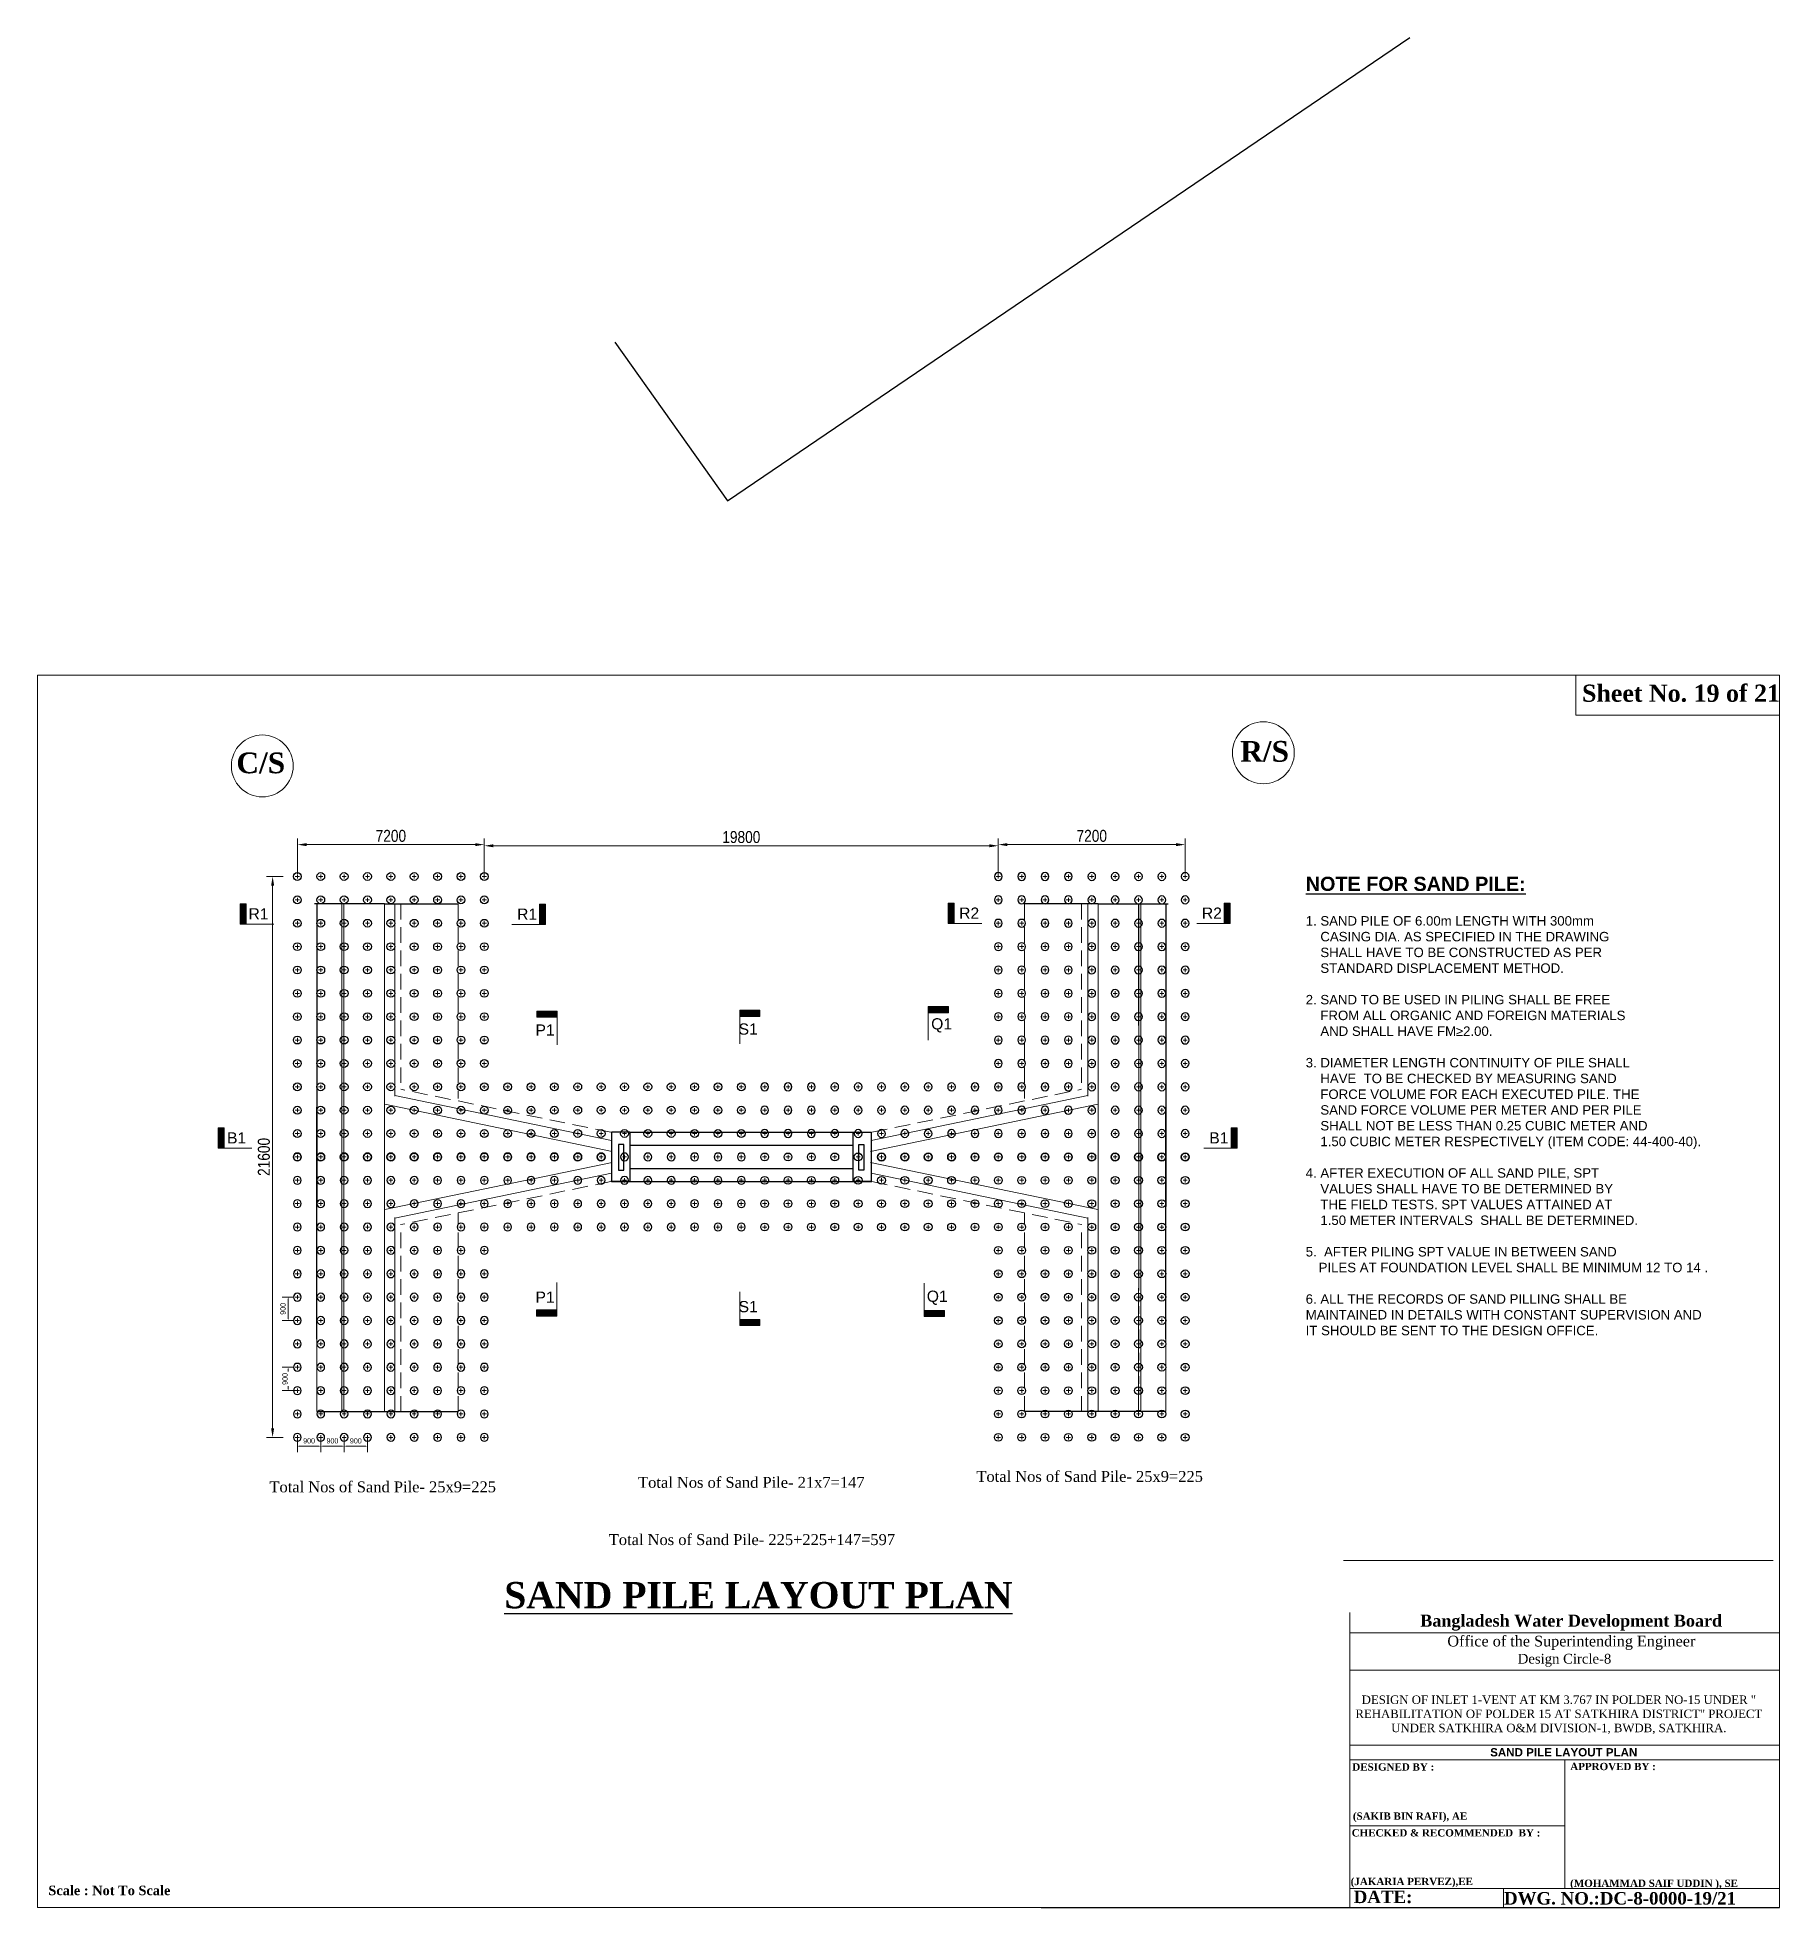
# Model space of a CAD drawing. Header units: inches. Extents: x -1277702 to 350617, y -622745 to 1282697.
# Drawn here: x -624395 to -557282, y 890629 to 962656 of the extents above; entities that cross this region are included whole.
import ezdxf

# ---------------------------------------------------------------- set-up
doc = ezdxf.new("R2010")
doc.units = ezdxf.units.IN
doc.header["$LTSCALE"] = 600
doc.header["$MEASUREMENT"] = 0
doc.linetypes.add('DASHED', pattern=[0.75, 0.5, -0.25])
doc.linetypes.add('DASHED2', pattern=[0.375, 0.25, -0.125])
for name, color, linetype, lineweight in [('DIM', 140, 'Continuous', 15), ('DIMENSION', 3, 'Continuous', 15), ('Left Bank Profile', 7, 'Continuous', 25), ('LINE', 7, 'Continuous', 20), ('line2', 3, 'Continuous', 30), ('slop', 8, 'Continuous', 9)]:
    doc.layers.add(name, color=color, linetype=linetype, lineweight=lineweight)
doc.layers.add('P1', color=7, linetype='Continuous')
doc.layers.add('TEXT', color=7, linetype='Continuous')
doc.styles.add('1-2', font='arial.ttf')
doc.styles.add('arial', font='swisscl.ttf')
doc.styles.add('dimText', font='ARIALN.TTF')
doc.styles.add('Times350', font='times.ttf', dxfattribs={"height": 350})
doc.dimstyles.new('dim_230', dxfattribs={"dimtxt": 460, "dimasz": 460, "dimexe": 230, "dimexo": 100, "dimgap": 100, "dimtad": 1, "dimdec": 0, "dimzin": 0, "dimdsep": 46, "dimtxsty": 'dimText', "dimcen": 0.09, "dimclrd": 256, "dimclre": 256, "dimclrt": 7, "dimadec": 0, "dimazin": 0, "dimtfac": 1, "dimtdec": 0, "dimtofl": 0, "dimtmove": 0, "dimatfit": 3, "dimfxl": 1, "dimtolj": 1, "dimtzin": 0, "dimlwd": -1, "dimlwe": -1, "dimarcsym": 0})

msp = doc.modelspace()

# ---------------------------------------------------------------- texts
at = {"layer": 'DIMENSION', "color": 1, "lineweight": 13, "ltscale": 2, "char_height": 800, "attachment_point": 5, "style": '1-2'}
for s, insert, width in [('{\\fTimes New Roman|b1|i0|c0|p18;C/S}', (-615789.91179, 934710.38556), 1995.9571192), ('{\\fTimes New Roman|b1|i0|c0|p18;R/S}', (-577119.45955, 935152.33229), 1890.8367644)]:
    msp.add_mtext(s, dxfattribs=dict(at, insert=insert, width=width))
at = {"layer": 'DIMENSION', "color": 0, "lineweight": 13, "ltscale": 2, "char_height": 432, "attachment_point": 5, "style": '1-2'}
for s, insert, width in [('R2', (-588502.12211, 928929.08713), 804.4707288), ('R2', (-579152.23804, 928929.08713), 804.4707288), ('R1', (-615877.37154, 928902.51539), 804.4707288), ('R1', (-605529.97488, 928890.51539), 804.4707288), ('Q1', (-589563.24941, 924605.72405), 804.4707288), ('P1', (-604838.8871, 924425.72957), 804.4707288), ('S1', (-597014.34828, 924461.84224), 804.4707288), ('B1', (-616720.37373, 920273.33171), 804.4707288), ('B1', (-578883.10156, 920273.33171), 804.4707288), ('P1', (-604838.8871, 914137.80467), 804.4707288), ('Q1', (-589732.39717, 914114.74741), 896.4707288), ('S1', (-597014.34828, 913771.70168), 804.4707288)]:
    msp.add_mtext(s, dxfattribs=dict(at, insert=insert, width=width))
at = {"layer": 'LINE', "color": 7, "lineweight": 9}
for s, insert, char_height, width, attachment_point in [('{\\fTimes New Roman|b1|i0|c0|p18;Sheet No. 19 of 21}', (-564893.2335, 937729.89384), 660.8841486, 23738.7438453, 1), ('{\\fTimes New Roman|b1|i0|c0|p18;Bangladesh Water Development Board}', (-571125.34869, 901909.73999), 461.0743465, 16561.6407069, 1), ('{\\fTimes New Roman|b0|i0|c0|p18;Office of the Superintending Engineer}', (-570080.30642, 901098.98008), 412.6172954, 14821.0791608, 1), ('{\\fTimes New Roman|b0|i0|c0|p18;Design Circle-8}', (-567369.68371, 900401.80832), 375.1066322, 13473.708328, 1), ('{\\fTimes New Roman Greek|b0|i0|c0|p18;\\C256;DESIGN OF INLET 1-VENT AT KM 3.767 IN POLDER NO-15 UNDER " REHABILITATION OF POLDER 15 AT SATKHIRA DISTRICT" PROJECT UNDER SATKHIRA O&M DIVISION-1, BWDB, SATKHIRA.}', (-565786.51151, 897308.70533), 326.04, 16455.1137545, 8), ('{\\fArial|b1|i0|c0|p34;\\C0;SAND PILE LAYOUT PLAN}', (-565597.6492, 896446.78479), 318.9531882, 16122.9157505, 8)]:
    msp.add_mtext(s, dxfattribs=dict(at, insert=insert, char_height=char_height, width=width, attachment_point=attachment_point))
at = {"layer": 'LINE', "color": 7, "lineweight": 9, "attachment_point": 1}
for s, insert, char_height in [('{\\fTimes New Roman|b1|i0|c0|p18;DESIGNED BY :}', (-573743.35691, 896186.1589), 280.6920377), ('{\\fTimes New Roman|b1|i0|c0|p18;APPROVED BY :}', (-565347.43869, 896204.32686), 280.6920377), ('{\\fTimes New Roman|b1|i0|c0|p18;\\C0;(SAKIB BIN RAFI), AE}', (-573720.87624, 894293.80454), 280.6920377), ('{\\fTimes New Roman|b1|i0|c0|p18;CHECKED & RECOMMENDED  BY :}', (-573766.42941, 893649.45527), 280.6920377), ('{\\fTimes New Roman|b1|i0|c0|p18;\\C0;(JAKARIA PERVEZ),EE }', (-573805.44222, 891775.88389), 280.6920377), ('{\\fTimes New Roman|b1|i0|c0|p18;\\C0;(MOHAMMAD SAIF UDDIN ), SE}', (-565350.88657, 891707.17323), 280.6920377), ('{\\fTimes New Roman|b1|i0|c0|p18;DATE:}', (-573689.91873, 891281.6031), 480.945158), (' {\\fTimes New Roman|b1|i0|c0|p18;DWG. NO.:DC-8-0000-19/21}', (-568077.87178, 891227.09111), 480.945158)]:
    msp.add_mtext(s, dxfattribs=dict(at, insert=insert, char_height=char_height))
at = {"layer": 'TEXT', "color": 6, "insert": (-575538.01684, 921498.33913, 0), "char_height": 325, "width": 15567.820376, "attachment_point": 4, "style": 'arial'}
msp.add_mtext('{\\fArial|b1|i0|c0|p34;\\H1.68x;\\LNOTE FOR SAND PILE:\\fArial|b0|i0|c0|p34;\\l\\P\\fArial|b1|i0|c0|p34;\\H0.6667x;\\P\\fArial|b0|i0|c0|p34;\\C0;1. SAND PILE OF 6.00m LENGTH WITH 300mm\\P    CASING DIA. AS SPECIFIED IN THE DRAWING\\P    SHALL HAVE TO BE CONSTRUCTED AS PER        \\P    STANDARD DISPLACEMENT METHOD.\\C6;\\P\\P\\C0;2. SAND TO BE USED IN PILING SHALL BE FREE\\P    FROM ALL ORGANIC AND FOREIGN MATERIALS    \\P    AND SHALL HAVE FM\\H0.9672x;\\C7;≥\\H1.034x;\\C0;2.00.\\P\\P3. DIAMETER LENGTH CONTINUITY OF PILE SHALL  \\P    HAVE  TO BE CHECKED BY MEASURING SAND   \\P    FORCE VOLUME FOR EACH EXECUTED PILE. THE   \\P    SAND FORCE VOLUME PER METER AND PER PILE \\P    SHALL NOT BE LESS THAN 0.25 CUBIC METER \\H0.9999x;AND    \\P    1.50 CUBIC METER RESPECTIVELY (ITEM CODE: \\C1;44-400-40\\C0;).\\P\\P4. AFTER EXECUTION OF ALL SAND PILE, SPT \\P    VALUES SHALL HAVE TO BE DETERMINED BY\\P    THE FIELD TESTS. SPT VALUES ATTAINED AT \\P    1.50 METER INTERVALS  SHALL BE DETERMINED.\\P\\P\\pt1e+004;5.  AFTER PILING SPT VALUE IN BETWEEN SAND ^I   \\P\\pt500;^IPILES AT FOUNDATION LEVEL SHALL BE MINIMUM 12 TO 14 .\\P\\P6. ALL THE RECORDS OF SAND PILLING SHALL BE MAINTAINED IN DETAILS WITH CONSTANT SUPERVISION AND IT SHOULD BE SENT TO THE DESIGN OFFICE. }', dxfattribs=at)
at = {"layer": 'TEXT', "lineweight": 20, "char_height": 420, "width": 12746.9260765, "attachment_point": 1, "style": 'Times350'}
for s, insert in [('{\\fTimes New Roman|b0|i0|c0|p18;Total Nos of Sand Pile- 25x9=225}', (-615456.84773, 907042.04745)), ('{\\fTimes New Roman|b0|i0|c0|p18;Total Nos of Sand Pile- 21x7=147}', (-601257.26736, 907216.38458)), ('{\\fTimes New Roman|b0|i0|c0|p18;Total Nos of Sand Pile- 25x9=225}', (-588223.81672, 907445.11471)), ('{\\fTimes New Roman|b0|i0|c0|p18;Total Nos of Sand Pile- 225+225+147=597}', (-602385.82541, 905011.13415))]:
    msp.add_mtext(s, dxfattribs=dict(at, insert=insert))
at = {"layer": 'TEXT', "color": 7, "insert": (-606412.34611, 902655.63159), "char_height": 269.568, "width": 21108.0071549, "attachment_point": 4, "style": 'arial'}
msp.add_mtext('{\\fTimes New Roman|b1|i0|c0|p18;\\H3.756x;\\L\\C6;SAND PILE LAYOUT PLAN}', dxfattribs=at)
at = {"layer": 'TEXT', "color": 0, "linetype": 'ByBlock', "insert": (-623974.05099, 891473.76316), "char_height": 366.2427482, "width": 19062.7760006, "attachment_point": 1, "style": 'arial'}
msp.add_mtext('{\\fTimes New Roman|b1|i0|c0|p18;Scale : Not To Scale}', dxfattribs=at)

# ---------------------------------------------------------------- blocks, each defined once
blk = doc.blocks.new('K')
at = {"layer": 'DIM', "ltscale": 50}
for points in [[(311304, -378343), (311142, -378343)], [(311223, -378424), (311223, -378262)]]:
    blk.add_lwpolyline(points, dxfattribs=at)
at = {"layer": 'P1', "ltscale": 50}
blk.add_circle((311223, -378343), 150, dxfattribs=at)
blk = doc.blocks.new('*D41')
at = {"layer": 'DEFPOINTS', "color": 0, "ltscale": 500}
for p in [(-614379, 908740), (-613479, 908740), (-613479, 908402)]:
    blk.add_point(p, dxfattribs=at)
at = {"layer": 'DIM', "ltscale": 500}
for p, q in [((-614379, 908640), (-614379, 908172)), ((-613479, 908640), (-613479, 908172))]:
    blk.add_line(p, q, dxfattribs=at)
at = {"layer": 'DIM', "color": 7, "ltscale": 500}
blk.add_line((-614319, 908402), (-613539, 908402), dxfattribs=at)
for points in [[(-614319, 908412), (-614319, 908392), (-614379, 908402)], [(-613539, 908412), (-613539, 908392), (-613479, 908402)]]:
    blk.add_solid(points, dxfattribs=at)
at = {"layer": 'DIM', "color": 7, "ltscale": 500, "insert": (-613929, 908604), "char_height": 200, "attachment_point": 5, "style": 'dimText'}
blk.add_mtext('\\A1;900', dxfattribs=at)
blk = doc.blocks.new('*D42')
at = {"layer": 'DEFPOINTS', "color": 0, "ltscale": 500}
for p in [(-613479, 908740), (-612579, 908740), (-612579, 908402)]:
    blk.add_point(p, dxfattribs=at)
at = {"layer": 'DIM', "ltscale": 500}
for p, q in [((-613479, 908640), (-613479, 908172)), ((-612579, 908640), (-612579, 908172))]:
    blk.add_line(p, q, dxfattribs=at)
at = {"layer": 'DIM', "color": 7, "ltscale": 500}
blk.add_line((-613419, 908402), (-612639, 908402), dxfattribs=at)
for points in [[(-613419, 908412), (-613419, 908392), (-613479, 908402)], [(-612639, 908412), (-612639, 908392), (-612579, 908402)]]:
    blk.add_solid(points, dxfattribs=at)
at = {"layer": 'DIM', "color": 7, "ltscale": 500, "insert": (-613029, 908604), "char_height": 200, "attachment_point": 5, "style": 'dimText'}
blk.add_mtext('\\A1;900', dxfattribs=at)
blk = doc.blocks.new('*D43')
at = {"layer": 'DEFPOINTS', "color": 0, "ltscale": 500}
for p in [(-612579, 908740), (-611679, 908740), (-611679, 908402)]:
    blk.add_point(p, dxfattribs=at)
at = {"layer": 'DIM', "ltscale": 500}
for p, q in [((-612579, 908640), (-612579, 908172)), ((-611679, 908640), (-611679, 908172))]:
    blk.add_line(p, q, dxfattribs=at)
at = {"layer": 'DIM', "color": 7, "ltscale": 500}
blk.add_line((-612519, 908402), (-611739, 908402), dxfattribs=at)
for points in [[(-612519, 908412), (-612519, 908392), (-612579, 908402)], [(-611739, 908412), (-611739, 908392), (-611679, 908402)]]:
    blk.add_solid(points, dxfattribs=at)
at = {"layer": 'DIM', "color": 7, "ltscale": 500, "insert": (-612129, 908604), "char_height": 200, "attachment_point": 5, "style": 'dimText'}
blk.add_mtext('\\A1;900', dxfattribs=at)
blk = doc.blocks.new('*D44')
at = {"layer": 'DEFPOINTS', "color": 0, "ltscale": 500}
for p in [(-614731, 911440), (-614460, 911440), (-614379, 910540)]:
    blk.add_point(p, dxfattribs=at)
at = {"layer": 'DIM', "ltscale": 500}
for p, q in [((-614560, 911440), (-614961, 911440)), ((-614479, 910540), (-614961, 910540))]:
    blk.add_line(p, q, dxfattribs=at)
at = {"layer": 'DIM', "color": 7, "ltscale": 500}
for p, q in [((-614731, 911380), (-614731, 911271)), ((-614731, 910600), (-614731, 910709))]:
    blk.add_line(p, q, dxfattribs=at)
for points in [[(-614741, 911380), (-614721, 911380), (-614731, 911440)], [(-614741, 910600), (-614721, 910600), (-614731, 910540)]]:
    blk.add_solid(points, dxfattribs=at)
at = {"layer": 'DIM', "color": 7, "ltscale": 500, "insert": (-614857, 910990), "char_height": 200, "attachment_point": 5, "rotation": 90, "style": 'dimText'}
blk.add_mtext('\\A1;900', dxfattribs=at)
blk = doc.blocks.new('*D45')
at = {"layer": 'DEFPOINTS', "color": 0, "ltscale": 500}
for p in [(-614731, 914140), (-614460, 914140), (-614460, 913240)]:
    blk.add_point(p, dxfattribs=at)
at = {"layer": 'DIM', "ltscale": 500}
for p, q in [((-614560, 914140), (-614961, 914140)), ((-614560, 913240), (-614961, 913240))]:
    blk.add_line(p, q, dxfattribs=at)
at = {"layer": 'DIM', "color": 7, "ltscale": 500}
blk.add_line((-614731, 913300), (-614731, 914080), dxfattribs=at)
for points in [[(-614741, 914080), (-614721, 914080), (-614731, 914140)], [(-614741, 913300), (-614721, 913300), (-614731, 913240)]]:
    blk.add_solid(points, dxfattribs=at)
at = {"layer": 'DIM', "color": 7, "ltscale": 500, "insert": (-614934, 913690), "char_height": 200, "attachment_point": 5, "rotation": 90, "style": 'dimText'}
blk.add_mtext('\\A1;900', dxfattribs=at)
blk = doc.blocks.new('*D46')
at = {"layer": 'DEFPOINTS', "color": 0, "ltscale": 500}
for p in [(-607179, 931567), (-614379, 930340), (-607179, 930259)]:
    blk.add_point(p, dxfattribs=at)
at = {"layer": 'DIM', "ltscale": 500}
for p, q in [((-614379, 930440), (-614379, 931797)), ((-614029, 931567), (-607529, 931567)), ((-607179, 930359), (-607179, 931797))]:
    blk.add_line(p, q, dxfattribs=at)
for points in [[(-614029, 931625), (-614029, 931509), (-614379, 931567)], [(-607529, 931625), (-607529, 931509), (-607179, 931567)]]:
    blk.add_solid(points, dxfattribs=at)
at = {"layer": 'DIM', "color": 7, "ltscale": 500, "insert": (-610779, 931902), "char_height": 460, "attachment_point": 5, "style": 'dimText'}
blk.add_mtext('\\A1;7200', dxfattribs=at)
blk = doc.blocks.new('*D47')
at = {"layer": 'DEFPOINTS', "color": 0, "ltscale": 500}
for p in [(-587379, 931522), (-607179, 930943), (-587379, 930259)]:
    blk.add_point(p, dxfattribs=at)
at = {"layer": 'DIM', "ltscale": 500}
for p, q in [((-607179, 931043), (-607179, 931752)), ((-606829, 931522), (-587729, 931522)), ((-587379, 930359), (-587379, 931752))]:
    blk.add_line(p, q, dxfattribs=at)
for points in [[(-606829, 931581), (-606829, 931464), (-607179, 931522)], [(-587729, 931581), (-587729, 931464), (-587379, 931522)]]:
    blk.add_solid(points, dxfattribs=at)
at = {"layer": 'DIM', "color": 7, "ltscale": 500, "insert": (-597279, 931857), "char_height": 460, "attachment_point": 5, "style": 'dimText'}
blk.add_mtext('\\A1;19800', dxfattribs=at)
blk = doc.blocks.new('*D48')
at = {"layer": 'DEFPOINTS', "color": 0, "ltscale": 500}
for p in [(-587379, 931567), (-587379, 930259), (-580179, 930340)]:
    blk.add_point(p, dxfattribs=at)
at = {"layer": 'DIM', "ltscale": 500}
for p, q in [((-587379, 930359), (-587379, 931797)), ((-580529, 931567), (-587029, 931567)), ((-580179, 930440), (-580179, 931797))]:
    blk.add_line(p, q, dxfattribs=at)
for points in [[(-587029, 931625), (-587029, 931509), (-587379, 931567)], [(-580529, 931625), (-580529, 931509), (-580179, 931567)]]:
    blk.add_solid(points, dxfattribs=at)
at = {"layer": 'DIM', "color": 7, "ltscale": 500, "insert": (-583779, 931902), "char_height": 460, "attachment_point": 5, "style": 'dimText'}
blk.add_mtext('\\A1;7200', dxfattribs=at)
blk = doc.blocks.new('*D49')
at = {"layer": 'DEFPOINTS', "color": 0, "ltscale": 500}
for p in [(-615334, 930340), (-614834, 930340), (-614834, 908740)]:
    blk.add_point(p, dxfattribs=at)
at = {"layer": 'DIM', "ltscale": 500}
for p, q in [((-614934, 930340), (-615564, 930340)), ((-615334, 909090), (-615334, 929990)), ((-614934, 908740), (-615564, 908740))]:
    blk.add_line(p, q, dxfattribs=at)
for points in [[(-615392, 929990), (-615276, 929990), (-615334, 930340)], [(-615392, 909090), (-615276, 909090), (-615334, 908740)]]:
    blk.add_solid(points, dxfattribs=at)
at = {"layer": 'DIM', "color": 7, "ltscale": 500, "insert": (-615669, 919540), "char_height": 460, "attachment_point": 5, "rotation": 90, "style": 'dimText'}
blk.add_mtext('\\A1;21600', dxfattribs=at)
blk = doc.blocks.new('T')
at = {"layer": 'DIM'}
h = blk.add_hatch(color=6, dxfattribs=at)
h.dxf.hatch_style = 1
h.paths.add_polyline_path([(-137, 0), (157, 0), (157, 975), (-137, 975)])
at = {"layer": 'DIMENSION', "color": 0, "lineweight": 13, "ltscale": 2}
for p, q in [((-137, 0), (-137, 975)), ((-137, 975), (157, 975)), ((157, 975), (157, 0)), ((1481, 0), (-137, 0))]:
    blk.add_line(p, q, dxfattribs=at)

# ---------------------------------------------------------------- dimensions: what is measured, and where the dimension line sits
at = {"layer": 'DIM', "ltscale": 500}
for base, p1, p2, picture, middle in [((-607179.48412, 931567.05296), (-614379.48412, 930339.80628), (-607179.48412, 930259.04362), '*D46', (-610779.48412, 931901.91654)), ((-587379.48412, 931522.41413), (-607179.48412, 930943.24687), (-587379.48412, 930259.04362), '*D47', (-597279.48412, 931857.2777))]:
    dim = msp.add_linear_dim(base=base, p1=p1, p2=p2, dimstyle='dim_230', override={"dimasz": 350, "dimsah": 1, "dimtmove": 2}, dxfattribs=at)
    dim.commit()
    dim.dimension.update_dxf_attribs({"geometry": picture, "text_midpoint": middle})
for base, p1, p2, angle, picture, middle in [((-587379.48412, 931567.05296), (-580179.48412, 930339.80628), (-587379.48412, 930259.04362), 180, '*D48', (-583779.48412, 931901.91654)), ((-615334.02663, 930339.80628), (-614833.93598, 908739.80628), (-614833.93598, 930339.80628), 90, '*D49', (-615668.8902, 919539.80628))]:
    dim = msp.add_linear_dim(base=base, p1=p1, p2=p2, angle=angle, dimstyle='dim_230', override={"dimasz": 350, "dimsah": 1, "dimtmove": 2}, dxfattribs=at)
    dim.commit()
    dim.dimension.update_dxf_attribs({"geometry": picture, "text_midpoint": middle})
at = {"layer": 'DIM', "color": 7, "ltscale": 500}
dim = msp.add_linear_dim(base=(-614731.44996, 914139.80628), p1=(-614460.24677, 913239.80628), p2=(-614460.24677, 914139.80628), angle=90, dimstyle='dim_230', override={"dimtxt": 200, "dimasz": 60, "dimsah": 1, "dimclrd": 7, "dimtmove": 2}, dxfattribs=at)
dim.commit()
dim.dimension.update_dxf_attribs({"geometry": '*D45', "text_midpoint": (-614933.56456, 913689.80628)})
dim = msp.add_linear_dim(base=(-614731.44996, 911439.80628), p1=(-614379.48412, 910539.80628), p2=(-614460.24677, 911439.80628), angle=90, dimstyle='dim_230', override={"dimtxt": 200, "dimasz": 60, "dimsah": 1, "dimclrd": 7, "dimtmove": 2}, dxfattribs=at)
dim.commit()
dim.dimension.update_dxf_attribs({"geometry": '*D44', "text_midpoint": (-614856.80167, 910989.80628), "dimtype": 160})
for base, p1, p2, picture, middle in [((-613479.48412, 908402.04143), (-614379.48412, 908739.80628), (-613479.48412, 908739.80628), '*D41', (-613929.48412, 908604.15603)), ((-612579.48412, 908402.04143), (-613479.48412, 908739.80628), (-612579.48412, 908739.80628), '*D42', (-613029.48412, 908604.15603)), ((-611679.48412, 908402.04143), (-612579.48412, 908739.80628), (-611679.48412, 908739.80628), '*D43', (-612129.48412, 908604.15603))]:
    dim = msp.add_linear_dim(base=base, p1=p1, p2=p2, dimstyle='dim_230', override={"dimtxt": 200, "dimasz": 60, "dimsah": 1, "dimclrd": 7, "dimtmove": 2}, dxfattribs=at)
    dim.commit()
    dim.dimension.update_dxf_attribs({"geometry": picture, "text_midpoint": middle})

# ---------------------------------------------------------------- linework, layer by layer
at = {"color": 7}
for p, q in [((-597811.90538, 944803.16838), (-571521.2187, 962655.93044)), ((-602151.14162, 950924.11615), (-597811.90538, 944803.16838)), ((-611029.3614, 929289.81095), (-613724.62479, 929289.81095)), ((-613629.12162, 929289.81095), (-613629.12162, 917626.64957)), ((-613629.12162, 929289.81095), (-613629.12162, 917626.64957)), ((-611029.90436, 929289.81095), (-608190.03837, 929289.81095)), ((-583529.06387, 929289.81095), (-586368.92987, 929289.81095)), ((-583529.06387, 929289.81095), (-586368.92987, 929289.81095)), ((-583529.60683, 929289.81095), (-580834.34345, 929289.81095)), ((-583529.60683, 929289.81095), (-580834.34345, 929289.81095)), ((-580929.84662, 929289.81095), (-580929.84662, 917626.64957)), ((-580929.84662, 929289.81095), (-580929.84662, 917626.64957)), ((-613629.12162, 912527.33332), (-613629.12162, 921452.96298)), ((-580929.84662, 912527.33332), (-580929.84662, 921452.96298)), ((-601579.48412, 920489.80628), (-602279.48412, 920489.80628)), ((-601579.48412, 920489.80628), (-592979.48412, 920489.80628)), ((-601579.48412, 920489.80628), (-601579.48412, 918589.80628)), ((-601579.48412, 919989.80628), (-592979.48412, 919989.80628)), ((-592979.48412, 920489.80628), (-592979.48412, 918589.80628)), ((-592979.48412, 920489.80628), (-592279.48412, 920489.80628)), ((-601579.48412, 919089.80628), (-592979.48412, 919089.80628)), ((-601579.48412, 918589.80628), (-602309.25966, 918589.80628)), ((-601579.48412, 918589.80628), (-592979.48412, 918589.80628)), ((-592979.48412, 918589.80628), (-592249.70858, 918589.80628)), ((-613629.12162, 909731.68714), (-608216.98957, 909731.68714)), ((-580929.84662, 909731.68714), (-586341.97867, 909731.68714))]:
    msp.add_line(p, q, dxfattribs=at)
at = {"color": 0}
for p, q in [((-602279.48412, 920489.80628), (-602279.48412, 919194.8881)), ((-592279.48412, 920489.80628), (-592279.48412, 919194.8881)), ((-602279.48412, 919194.8881), (-602279.48412, 918589.80628)), ((-592279.48412, 919194.8881), (-592279.48412, 918589.80628)), ((-602279.48412, 918589.80628), (-601579.48412, 918589.80628)), ((-592279.48412, 918589.80628), (-592979.48412, 918589.80628))]:
    msp.add_line(p, q, dxfattribs=at)
at = {"color": 7}
for points in [[(-602005.38586, 919025.14342), (-601805.38586, 919025.14342), (-601805.38586, 920015.23236), (-602005.38586, 920015.23236)], [(-592553.58238, 919025.14342), (-592753.58238, 919025.14342), (-592753.58238, 920015.23236), (-592553.58238, 920015.23236)]]:
    msp.add_lwpolyline(points, close=True, dxfattribs=at)
at = {"layer": 'Left Bank Profile'}
msp.add_lwpolyline([(-585732.85459, 890629.09352), (-557282.31413, 890629.09352)], dxfattribs=at)
msp.add_lwpolyline([(-585732.85459, 890629.09352), (-557282.31413, 890629.09352)], dxfattribs=at)
at = {"layer": 'LINE', "linetype": 'DASHED', "ltscale": 5}
for p, q in [((-613629.12162, 929289.81095), (-613629.12162, 921489.80628)), ((-580929.84662, 929289.81095), (-580929.84662, 921489.80628))]:
    msp.add_line(p, q, dxfattribs=at)
at = {"layer": 'LINE', "linetype": 'DASHED2', "ltscale": 2}
for p, q in [((-612666.52752, 919884.72445), (-612666.52752, 929289.81095)), ((-612666.52752, 919884.72445), (-612666.52752, 929289.81095)), ((-612586.52752, 919884.72445), (-612586.52752, 929289.81095)), ((-612586.52752, 919884.72445), (-612586.52752, 929289.81095)), ((-581972.44072, 919884.72445), (-581972.44072, 929289.81095)), ((-581972.44072, 919884.72445), (-581972.44072, 929289.81095)), ((-581892.44072, 919884.72445), (-581892.44072, 929289.81095)), ((-581892.44072, 919884.72445), (-581892.44072, 929289.81095)), ((-612666.52752, 927689.80628), (-612666.52752, 919194.8881)), ((-612586.52752, 927689.80628), (-612586.52752, 919194.8881)), ((-581972.44072, 927689.80628), (-581972.44072, 919194.8881)), ((-581972.44072, 927689.80628), (-581972.44072, 919194.8881)), ((-581892.44072, 927689.80628), (-581892.44072, 919194.8881)), ((-581892.44072, 927689.80628), (-581892.44072, 919194.8881)), ((-612666.52752, 919194.8881), (-612666.52752, 910403.67443)), ((-612586.52752, 919194.8881), (-612586.52752, 910403.67443)), ((-581972.44072, 919194.8881), (-581972.44072, 910403.67443)), ((-581892.44072, 919194.8881), (-581892.44072, 910403.67443)), ((-612666.52752, 912649.02873), (-612666.52752, 909789.80193)), ((-612586.52752, 912649.02873), (-612585.81306, 909789.80191)), ((-581972.44072, 912649.02873), (-581973.15518, 909789.80191)), ((-581972.44072, 912649.02873), (-581973.15518, 909789.80191)), ((-581892.44072, 912649.02873), (-581892.44072, 909789.80193)), ((-581892.44072, 912649.02873), (-581892.44072, 909789.80193))]:
    msp.add_line(p, q, dxfattribs=at)
at = {"layer": 'LINE', "ltscale": 2}
for p, q in [((-611028.35464, 912516.74891), (-611029.3614, 929289.81095)), ((-610629.12162, 926484.36022), (-610629.12162, 929289.81095)), ((-583929.84662, 926484.36022), (-583929.84662, 929289.81095)), ((-583530.6136, 912516.74891), (-583529.60683, 929289.81095)), ((-610629.12162, 921878.62304), (-610629.12162, 929033.19501)), ((-583929.84662, 921878.62304), (-583929.84662, 929033.19501)), ((-583929.84662, 921878.62304), (-583929.84662, 929033.19501)), ((-611028.35464, 926562.86364), (-611029.15388, 912952.51414)), ((-583530.6136, 926562.86364), (-583529.81436, 912952.51414)), ((-611029.12162, 925818.12884), (-611029.15414, 925818.13863)), ((-611029.12162, 925818.12884), (-611029.15414, 925818.13863)), ((-583529.84662, 925818.12884), (-583529.81409, 925818.13863)), ((-583529.84662, 925818.12884), (-583529.81409, 925818.13863)), ((-583529.84662, 925818.12884), (-583529.81409, 925818.13863)), ((-602259.15158, 919752.64086), (-611008.19254, 921569.49526)), ((-602279.48412, 920171.75499), (-610629.12162, 921899.31326)), ((-592299.81666, 919752.64086), (-583550.77569, 921569.49526)), ((-592279.48412, 920171.75499), (-583929.84662, 921899.31326)), ((-602259.15158, 919326.97169), (-611008.19254, 917510.11729)), ((-592299.81666, 919326.97169), (-583550.77569, 917510.11729)), ((-602279.48412, 918907.85757), (-610629.12162, 917180.29929)), ((-592279.48412, 918907.85757), (-583929.84662, 917180.29929)), ((-613629.12162, 909731.68714), (-613629.12162, 917589.80628)), ((-610629.12162, 917200.98951), (-610629.12162, 910046.41754)), ((-583929.84662, 917200.98951), (-583929.84662, 910046.41754)), ((-580929.84662, 909731.68714), (-580929.84662, 917589.80628)), ((-611029.12162, 913261.48372), (-611029.15414, 913261.47392)), ((-611029.12162, 912649.02873), (-611025.81286, 909731.68714)), ((-611029.12162, 912649.02873), (-611025.81286, 909731.68714)), ((-610629.12162, 912595.25233), (-610629.12162, 909731.68714)), ((-583929.84662, 912595.25233), (-583929.84662, 909731.68714)), ((-583929.84662, 912595.25233), (-583929.84662, 909731.68714)), ((-583529.84662, 912649.02873), (-583533.15537, 909731.68714)), ((-583529.84662, 912649.02873), (-583533.15537, 909731.68714)), ((-583529.84662, 912649.02873), (-583533.15537, 909731.68714)), ((-583529.84662, 912649.02873), (-583533.15537, 909731.68714)), ((-583529.84662, 913261.48372), (-583529.81409, 913261.47392)), ((-583529.84662, 913261.48372), (-583529.81409, 913261.47392))]:
    msp.add_line(p, q, dxfattribs=at)
at = {"layer": 'LINE', "linetype": 'DASHED', "ltscale": 2}
for p, q in [((-610390.03837, 929289.81095), (-610390.03837, 922125.91775)), ((-608190.03837, 929289.81095), (-608190.03837, 921786.05302)), ((-586368.92987, 929289.81095), (-586368.92987, 921786.05302)), ((-584168.92987, 929289.81095), (-584168.92987, 922125.91775)), ((-611029.12162, 926127.0877), (-611029.16871, 926127.10333)), ((-611029.12162, 926127.0877), (-611029.16871, 926127.10333)), ((-583529.84662, 926127.0877), (-583529.79952, 926127.10333)), ((-583529.84662, 926127.0877), (-583529.79952, 926127.10333)), ((-583529.84662, 926127.0877), (-583529.79952, 926127.10333)), ((-602309.25966, 920489.80628), (-610390.03837, 922146.4184)), ((-592249.70858, 920489.80628), (-584168.92987, 922146.4184)), ((-602309.25966, 918589.80628), (-610390.03837, 916933.19415)), ((-592249.70858, 918589.80628), (-584168.92987, 916933.19415)), ((-610390.03837, 909731.68714), (-610390.03837, 916953.6948)), ((-608190.03837, 909731.68714), (-608190.03837, 917384.20844)), ((-586368.92987, 909731.68714), (-586368.92987, 917384.20844)), ((-584168.92987, 909731.68714), (-584168.92987, 916953.6948)), ((-611029.12162, 912952.52485), (-611029.16871, 912952.50922)), ((-583529.84662, 912952.52485), (-583529.79952, 912952.50922)), ((-583529.84662, 912952.52485), (-583529.79952, 912952.50922))]:
    msp.add_line(p, q, dxfattribs=at)
at = {"layer": 'LINE', "color": 0, "ltscale": 2}
for p, q in [((-602279.48412, 918589.80628), (-601729.48412, 918589.68784)), ((-592279.48412, 918589.80628), (-592829.48412, 918589.68784))]:
    msp.add_line(p, q, dxfattribs=at)
at = {"layer": 'LINE'}
for p, q in [((-574077.42395, 903991.33408), (-557527.62729, 903991.33408)), ((-573832.11078, 901991.59697), (-573832.11078, 896183.03732)), ((-573832.11078, 901206.9318), (-557282.31413, 901206.9318)), ((-573832.11078, 899773.7426), (-557282.31413, 899773.7426)), ((-573832.11078, 896883.06528), (-557282.31413, 896883.06528)), ((-573832.11078, 896314.61959), (-557282.31413, 896314.61959)), ((-573832.11078, 890629.09352), (-573832.11078, 896183.03732)), ((-565557.21245, 896314.61959), (-565557.21245, 891363.52005)), ((-573832.11078, 893779.68071), (-565557.21245, 893779.68071)), ((-573832.11078, 891363.52005), (-557282.31413, 891363.52005)), ((-570726.9324, 891363.52005), (-557282.31413, 891363.52005)), ((-570726.9324, 891363.52005), (-557282.31413, 891363.52005)), ((-570726.9324, 891363.52005), (-557282.31413, 891363.52005))]:
    msp.add_line(p, q, dxfattribs=at)
at = {"layer": 'LINE', "color": 7, "lineweight": 9}
for p, q in [((-567917.1034, 891363.52005), (-567917.1034, 890629.09352)), ((-557282.31413, 890629.09352), (-573281.40807, 890629.09352)), ((-560696.5053, 890629.09352), (-559577.60874, 890629.09352))]:
    msp.add_line(p, q, dxfattribs=at)
at = {"layer": 'LINE'}
msp.add_lwpolyline([(-557282.31413, 890629.09352), (-624395.49718, 890629.09352), (-624395.49718, 938087.70154), (-557282.31413, 938087.70154)], close=True, dxfattribs=at)
at = {"layer": 'LINE', "lineweight": 9}
msp.add_lwpolyline([(-557282.31413, 938087.70154), (-565129.778, 938087.70154), (-565129.778, 936548.34342), (-557282.31413, 936548.34342)], close=True, dxfattribs=at)
at = {"layer": 'LINE', "ltscale": 2}
for points in [[(-612666.52752, 919194.8881), (-612670.86582, 929289.81095)], [(-612666.52752, 929289.81095), (-612666.52752, 919884.72445)], [(-612666.52752, 929289.81095), (-612666.52752, 919884.72445)], [(-612586.52752, 929289.81095), (-612586.52752, 919194.8881)], [(-612586.52752, 919884.72445), (-612585.23944, 929289.81095)], [(-612586.52752, 919884.72445), (-612585.18141, 929289.81095)], [(-581972.44072, 919884.72445), (-581973.78683, 929289.81095)], [(-581972.44072, 919884.72445), (-581973.72879, 929289.81095)], [(-581972.44072, 929289.81095), (-581972.44072, 919194.8881)], [(-581892.44072, 919194.8881), (-581888.10242, 929289.81095)], [(-581892.44072, 929289.81095), (-581892.44072, 919884.72445)], [(-581892.44072, 929289.81095), (-581892.44072, 919884.72445)], [(-612666.52752, 909789.80193), (-612666.52752, 919194.8881)], [(-612586.52752, 919194.8881), (-612585.18141, 909789.80191)], [(-581972.44072, 919194.8881), (-581973.78683, 909789.80191)], [(-581892.44072, 909789.80193), (-581892.44072, 919194.8881)]]:
    msp.add_lwpolyline(points, dxfattribs=at)
at = {"layer": 'slop'}
for centre in [(-615730.8107, 934599.07863), (-577169.5516, 935104.43895)]:
    msp.add_circle(centre, 1192.45695, dxfattribs=at)

# ---------------------------------------------------------------- block references
at = {"color": 2, "linetype": 'DASHED'}
for p in [(-925602.49983, 1308682.6081), (-924702.49983, 1308682.6081), (-923802.49983, 1308682.6081), (-922902.49983, 1308682.6081), (-922002.49983, 1308682.6081), (-921102.49983, 1308682.6081), (-920202.49983, 1308682.6081), (-919302.49983, 1308682.6081), (-918402.49983, 1308682.6081), (-925602.49983, 1307782.6081), (-925602.49983, 1307782.6081), (-924702.49983, 1307782.6081), (-924702.49983, 1307782.6081), (-923802.49983, 1307782.6081), (-923802.49983, 1307782.6081), (-922902.49983, 1307782.6081), (-922902.49983, 1307782.6081), (-922002.49983, 1307782.6081), (-922002.49983, 1307782.6081), (-921102.49983, 1307782.6081), (-921102.49983, 1307782.6081), (-920202.49983, 1307782.6081), (-920202.49983, 1307782.6081), (-919302.49983, 1307782.6081), (-919302.49983, 1307782.6081), (-918402.49983, 1307782.6081), (-918402.49983, 1307782.6081), (-925602.49983, 1306882.6081), (-925602.49983, 1306882.6081), (-924702.49983, 1306882.6081), (-924702.49983, 1306882.6081), (-923802.49983, 1306882.6081), (-923802.49983, 1306882.6081), (-922902.49983, 1306882.6081), (-922902.49983, 1306882.6081), (-922002.49983, 1306882.6081), (-922002.49983, 1306882.6081), (-921102.49983, 1306882.6081), (-921102.49983, 1306882.6081), (-920202.49983, 1306882.6081), (-920202.49983, 1306882.6081), (-919302.49983, 1306882.6081), (-919302.49983, 1306882.6081), (-918402.49983, 1306882.6081), (-918402.49983, 1306882.6081), (-925602.49983, 1305982.6081), (-925602.49983, 1305982.6081), (-924702.49983, 1305982.6081), (-924702.49983, 1305982.6081), (-923802.49983, 1305982.6081), (-923802.49983, 1305982.6081), (-922902.49983, 1305982.6081), (-922902.49983, 1305982.6081), (-922002.49983, 1305982.6081), (-922002.49983, 1305982.6081), (-921102.49983, 1305982.6081), (-921102.49983, 1305982.6081), (-920202.49983, 1305982.6081), (-920202.49983, 1305982.6081), (-919302.49983, 1305982.6081), (-919302.49983, 1305982.6081), (-918402.49983, 1305982.6081), (-918402.49983, 1305982.6081), (-925602.49983, 1305082.6081), (-925602.49983, 1305082.6081), (-924702.49983, 1305082.6081), (-924702.49983, 1305082.6081), (-923802.49983, 1305082.6081), (-923802.49983, 1305082.6081), (-922902.49983, 1305082.6081), (-922902.49983, 1305082.6081), (-922002.49983, 1305082.6081), (-922002.49983, 1305082.6081), (-921102.49983, 1305082.6081), (-921102.49983, 1305082.6081), (-920202.49983, 1305082.6081), (-920202.49983, 1305082.6081), (-919302.49983, 1305082.6081), (-919302.49983, 1305082.6081), (-918402.49983, 1305082.6081), (-918402.49983, 1305082.6081), (-925602.49983, 1304182.6081), (-925602.49983, 1304182.6081), (-924702.49983, 1304182.6081), (-924702.49983, 1304182.6081), (-923802.49983, 1304182.6081), (-923802.49983, 1304182.6081), (-922902.49983, 1304182.6081), (-922902.49983, 1304182.6081), (-922002.49983, 1304182.6081), (-922002.49983, 1304182.6081), (-921102.49983, 1304182.6081), (-921102.49983, 1304182.6081), (-920202.49983, 1304182.6081), (-920202.49983, 1304182.6081), (-919302.49983, 1304182.6081), (-919302.49983, 1304182.6081), (-918402.49983, 1304182.6081), (-918402.49983, 1304182.6081), (-925602.49983, 1303282.6081), (-925602.49983, 1303282.6081), (-924702.49983, 1303282.6081), (-924702.49983, 1303282.6081), (-923802.49983, 1303282.6081), (-923802.49983, 1303282.6081), (-922902.49983, 1303282.6081), (-922902.49983, 1303282.6081), (-922002.49983, 1303282.6081), (-922002.49983, 1303282.6081), (-921102.49983, 1303282.6081), (-921102.49983, 1303282.6081), (-920202.49983, 1303282.6081), (-920202.49983, 1303282.6081), (-919302.49983, 1303282.6081), (-919302.49983, 1303282.6081), (-918402.49983, 1303282.6081), (-918402.49983, 1303282.6081), (-925602.49983, 1302382.6081), (-925602.49983, 1302382.6081), (-924702.49983, 1302382.6081), (-924702.49983, 1302382.6081), (-923802.49983, 1302382.6081), (-923802.49983, 1302382.6081), (-922902.49983, 1302382.6081), (-922902.49983, 1302382.6081), (-922002.49983, 1302382.6081), (-922002.49983, 1302382.6081), (-921102.49983, 1302382.6081), (-921102.49983, 1302382.6081), (-920202.49983, 1302382.6081), (-920202.49983, 1302382.6081), (-919302.49983, 1302382.6081), (-919302.49983, 1302382.6081), (-918402.49983, 1302382.6081), (-918402.49983, 1302382.6081), (-925602.49983, 1301482.6081), (-925602.49983, 1301482.6081), (-924702.49983, 1301482.6081), (-924702.49983, 1301482.6081), (-923802.49983, 1301482.6081), (-923802.49983, 1301482.6081), (-922902.49983, 1301482.6081), (-922902.49983, 1301482.6081), (-922002.49983, 1301482.6081), (-922002.49983, 1301482.6081), (-921102.49983, 1301482.6081), (-921102.49983, 1301482.6081), (-920202.49983, 1301482.6081), (-920202.49983, 1301482.6081), (-919302.49983, 1301482.6081), (-919302.49983, 1301482.6081), (-918402.49983, 1301482.6081), (-918402.49983, 1301482.6081), (-925602.49983, 1300582.6081), (-924702.49983, 1300582.6081), (-923802.49983, 1300582.6081), (-922902.49983, 1300582.6081), (-922002.49983, 1300582.6081), (-921102.49983, 1300582.6081), (-920202.49983, 1300582.6081), (-919302.49983, 1300582.6081), (-918402.49983, 1300582.6081), (-917502.49983, 1300582.6081), (-916602.49983, 1300582.6081), (-915702.49983, 1300582.6081), (-914802.49983, 1300582.6081), (-913902.49983, 1300582.6081), (-913002.49983, 1300582.6081), (-912102.49983, 1300582.6081), (-911202.49983, 1300582.6081), (-910302.49983, 1300582.6081), (-909402.49983, 1300582.6081), (-908502.49983, 1300582.6081), (-925602.49983, 1299682.6081), (-924702.49983, 1299682.6081), (-923802.49983, 1299682.6081), (-922902.49983, 1299682.6081), (-922002.49983, 1299682.6081), (-921102.49983, 1299682.6081), (-920202.49983, 1299682.6081), (-919302.49983, 1299682.6081), (-918402.49983, 1299682.6081), (-917502.49983, 1299682.6081), (-917502.49983, 1299682.6081), (-916602.49983, 1299682.6081), (-916602.49983, 1299682.6081), (-915702.49983, 1299682.6081), (-915702.49983, 1299682.6081), (-914802.49983, 1299682.6081), (-914802.49983, 1299682.6081), (-913902.49983, 1299682.6081), (-913902.49983, 1299682.6081), (-913002.49983, 1299682.6081), (-912102.49983, 1299682.6081), (-911202.49983, 1299682.6081), (-910302.49983, 1299682.6081), (-909402.49983, 1299682.6081), (-908502.49983, 1299682.6081), (-925602.49983, 1298782.6081), (-924702.49983, 1298782.6081), (-923802.49983, 1298782.6081), (-922902.49983, 1298782.6081), (-922002.49983, 1298782.6081), (-921102.49983, 1298782.6081), (-920202.49983, 1298782.6081), (-919302.49983, 1298782.6081), (-918402.49983, 1298782.6081), (-917502.49983, 1298782.6081), (-917502.49983, 1298782.6081), (-916602.49983, 1298782.6081), (-916602.49983, 1298782.6081), (-915702.49983, 1298782.6081), (-915702.49983, 1298782.6081), (-914802.49983, 1298782.6081), (-914802.49983, 1298782.6081), (-913902.49983, 1298782.6081), (-913902.49983, 1298782.6081), (-913002.49983, 1298782.6081), (-912102.49983, 1298782.6081), (-911202.49983, 1298782.6081), (-910302.49983, 1298782.6081), (-909402.49983, 1298782.6081), (-908502.49983, 1298782.6081), (-925602.49983, 1297882.6081), (-924702.49983, 1297882.6081), (-923802.49983, 1297882.6081), (-922902.49983, 1297882.6081), (-922002.49983, 1297882.6081), (-921102.49983, 1297882.6081), (-920202.49983, 1297882.6081), (-919302.49983, 1297882.6081), (-918402.49983, 1297882.6081), (-917502.49983, 1297882.6081), (-916602.49983, 1297882.6081), (-915702.49983, 1297882.6081), (-914802.49983, 1297882.6081), (-913902.49983, 1297882.6081)]:
    msp.add_blockref('K', p, dxfattribs=at)
at = {"color": 2, "linetype": 'DASHED', "xscale": -1}
for p in [(-276156.46841, 1308682.6081), (-275256.46841, 1308682.6081), (-274356.46841, 1308682.6081), (-273456.46841, 1308682.6081), (-272556.46841, 1308682.6081), (-271656.46841, 1308682.6081), (-270756.46841, 1308682.6081), (-269856.46841, 1308682.6081), (-268956.46841, 1308682.6081), (-276156.46841, 1307782.6081), (-276156.46841, 1307782.6081), (-275256.46841, 1307782.6081), (-275256.46841, 1307782.6081), (-274356.46841, 1307782.6081), (-274356.46841, 1307782.6081), (-273456.46841, 1307782.6081), (-273456.46841, 1307782.6081), (-272556.46841, 1307782.6081), (-272556.46841, 1307782.6081), (-271656.46841, 1307782.6081), (-271656.46841, 1307782.6081), (-270756.46841, 1307782.6081), (-270756.46841, 1307782.6081), (-269856.46841, 1307782.6081), (-269856.46841, 1307782.6081), (-268956.46841, 1307782.6081), (-268956.46841, 1307782.6081), (-276156.46841, 1306882.6081), (-276156.46841, 1306882.6081), (-275256.46841, 1306882.6081), (-275256.46841, 1306882.6081), (-274356.46841, 1306882.6081), (-274356.46841, 1306882.6081), (-273456.46841, 1306882.6081), (-273456.46841, 1306882.6081), (-272556.46841, 1306882.6081), (-272556.46841, 1306882.6081), (-271656.46841, 1306882.6081), (-271656.46841, 1306882.6081), (-270756.46841, 1306882.6081), (-270756.46841, 1306882.6081), (-269856.46841, 1306882.6081), (-269856.46841, 1306882.6081), (-268956.46841, 1306882.6081), (-268956.46841, 1306882.6081), (-276156.46841, 1305982.6081), (-276156.46841, 1305982.6081), (-275256.46841, 1305982.6081), (-275256.46841, 1305982.6081), (-274356.46841, 1305982.6081), (-274356.46841, 1305982.6081), (-273456.46841, 1305982.6081), (-273456.46841, 1305982.6081), (-272556.46841, 1305982.6081), (-272556.46841, 1305982.6081), (-271656.46841, 1305982.6081), (-271656.46841, 1305982.6081), (-270756.46841, 1305982.6081), (-270756.46841, 1305982.6081), (-269856.46841, 1305982.6081), (-269856.46841, 1305982.6081), (-268956.46841, 1305982.6081), (-268956.46841, 1305982.6081), (-276156.46841, 1305082.6081), (-276156.46841, 1305082.6081), (-275256.46841, 1305082.6081), (-275256.46841, 1305082.6081), (-274356.46841, 1305082.6081), (-274356.46841, 1305082.6081), (-273456.46841, 1305082.6081), (-273456.46841, 1305082.6081), (-272556.46841, 1305082.6081), (-272556.46841, 1305082.6081), (-271656.46841, 1305082.6081), (-271656.46841, 1305082.6081), (-270756.46841, 1305082.6081), (-270756.46841, 1305082.6081), (-269856.46841, 1305082.6081), (-269856.46841, 1305082.6081), (-268956.46841, 1305082.6081), (-268956.46841, 1305082.6081), (-276156.46841, 1304182.6081), (-276156.46841, 1304182.6081), (-275256.46841, 1304182.6081), (-275256.46841, 1304182.6081), (-274356.46841, 1304182.6081), (-274356.46841, 1304182.6081), (-273456.46841, 1304182.6081), (-273456.46841, 1304182.6081), (-272556.46841, 1304182.6081), (-272556.46841, 1304182.6081), (-271656.46841, 1304182.6081), (-271656.46841, 1304182.6081), (-270756.46841, 1304182.6081), (-270756.46841, 1304182.6081), (-269856.46841, 1304182.6081), (-269856.46841, 1304182.6081), (-268956.46841, 1304182.6081), (-268956.46841, 1304182.6081), (-276156.46841, 1303282.6081), (-276156.46841, 1303282.6081), (-275256.46841, 1303282.6081), (-275256.46841, 1303282.6081), (-274356.46841, 1303282.6081), (-274356.46841, 1303282.6081), (-273456.46841, 1303282.6081), (-273456.46841, 1303282.6081), (-272556.46841, 1303282.6081), (-272556.46841, 1303282.6081), (-271656.46841, 1303282.6081), (-271656.46841, 1303282.6081), (-270756.46841, 1303282.6081), (-270756.46841, 1303282.6081), (-269856.46841, 1303282.6081), (-269856.46841, 1303282.6081), (-268956.46841, 1303282.6081), (-268956.46841, 1303282.6081), (-276156.46841, 1302382.6081), (-276156.46841, 1302382.6081), (-275256.46841, 1302382.6081), (-275256.46841, 1302382.6081), (-274356.46841, 1302382.6081), (-274356.46841, 1302382.6081), (-273456.46841, 1302382.6081), (-273456.46841, 1302382.6081), (-272556.46841, 1302382.6081), (-272556.46841, 1302382.6081), (-271656.46841, 1302382.6081), (-271656.46841, 1302382.6081), (-270756.46841, 1302382.6081), (-270756.46841, 1302382.6081), (-269856.46841, 1302382.6081), (-269856.46841, 1302382.6081), (-268956.46841, 1302382.6081), (-268956.46841, 1302382.6081), (-276156.46841, 1301482.6081), (-276156.46841, 1301482.6081), (-275256.46841, 1301482.6081), (-275256.46841, 1301482.6081), (-274356.46841, 1301482.6081), (-274356.46841, 1301482.6081), (-273456.46841, 1301482.6081), (-273456.46841, 1301482.6081), (-272556.46841, 1301482.6081), (-272556.46841, 1301482.6081), (-271656.46841, 1301482.6081), (-271656.46841, 1301482.6081), (-270756.46841, 1301482.6081), (-270756.46841, 1301482.6081), (-269856.46841, 1301482.6081), (-269856.46841, 1301482.6081), (-268956.46841, 1301482.6081), (-268956.46841, 1301482.6081), (-285156.46841, 1300582.6081), (-284256.46841, 1300582.6081), (-283356.46841, 1300582.6081), (-282456.46841, 1300582.6081), (-281556.46841, 1300582.6081), (-280656.46841, 1300582.6081), (-279756.46841, 1300582.6081), (-278856.46841, 1300582.6081), (-277956.46841, 1300582.6081), (-277056.46841, 1300582.6081), (-276156.46841, 1300582.6081), (-275256.46841, 1300582.6081), (-274356.46841, 1300582.6081), (-273456.46841, 1300582.6081), (-272556.46841, 1300582.6081), (-271656.46841, 1300582.6081), (-270756.46841, 1300582.6081), (-269856.46841, 1300582.6081), (-268956.46841, 1300582.6081), (-285156.46841, 1299682.6081), (-284256.46841, 1299682.6081), (-283356.46841, 1299682.6081), (-282456.46841, 1299682.6081), (-281556.46841, 1299682.6081), (-280656.46841, 1299682.6081), (-280656.46841, 1299682.6081), (-279756.46841, 1299682.6081), (-279756.46841, 1299682.6081), (-278856.46841, 1299682.6081), (-278856.46841, 1299682.6081), (-277956.46841, 1299682.6081), (-277956.46841, 1299682.6081), (-277056.46841, 1299682.6081), (-277056.46841, 1299682.6081), (-276156.46841, 1299682.6081), (-275256.46841, 1299682.6081), (-274356.46841, 1299682.6081), (-273456.46841, 1299682.6081), (-272556.46841, 1299682.6081), (-271656.46841, 1299682.6081), (-270756.46841, 1299682.6081), (-269856.46841, 1299682.6081), (-268956.46841, 1299682.6081), (-285156.46841, 1298782.6081), (-284256.46841, 1298782.6081), (-283356.46841, 1298782.6081), (-282456.46841, 1298782.6081), (-281556.46841, 1298782.6081), (-280656.46841, 1298782.6081), (-280656.46841, 1298782.6081), (-279756.46841, 1298782.6081), (-279756.46841, 1298782.6081), (-278856.46841, 1298782.6081), (-278856.46841, 1298782.6081), (-277956.46841, 1298782.6081), (-277956.46841, 1298782.6081), (-277056.46841, 1298782.6081), (-277056.46841, 1298782.6081), (-276156.46841, 1298782.6081), (-275256.46841, 1298782.6081), (-274356.46841, 1298782.6081), (-273456.46841, 1298782.6081), (-272556.46841, 1298782.6081), (-271656.46841, 1298782.6081), (-270756.46841, 1298782.6081), (-269856.46841, 1298782.6081), (-268956.46841, 1298782.6081), (-280656.46841, 1297882.6081), (-279756.46841, 1297882.6081), (-278856.46841, 1297882.6081), (-277956.46841, 1297882.6081), (-277056.46841, 1297882.6081), (-276156.46841, 1297882.6081), (-275256.46841, 1297882.6081), (-274356.46841, 1297882.6081), (-273456.46841, 1297882.6081), (-272556.46841, 1297882.6081), (-271656.46841, 1297882.6081), (-270756.46841, 1297882.6081), (-269856.46841, 1297882.6081), (-268956.46841, 1297882.6081)]:
    msp.add_blockref('K', p, dxfattribs=at)
at = {"color": 2, "linetype": 'DASHED', "xscale": -1, "rotation": 180}
for p in [(-925602.49983, 541197.00445), (-924702.49983, 541197.00445), (-923802.49983, 541197.00445), (-922902.49983, 541197.00445), (-922002.49983, 541197.00445), (-921102.49983, 541197.00445), (-920202.49983, 541197.00445), (-919302.49983, 541197.00445), (-918402.49983, 541197.00445), (-917502.49983, 541197.00445), (-916602.49983, 541197.00445), (-915702.49983, 541197.00445), (-914802.49983, 541197.00445), (-913902.49983, 541197.00445), (-913002.49983, 541197.00445), (-912102.49983, 541197.00445), (-911202.49983, 541197.00445), (-910302.49983, 541197.00445), (-909402.49983, 541197.00445), (-908502.49983, 541197.00445), (-925602.49983, 540297.00445), (-924702.49983, 540297.00445), (-923802.49983, 540297.00445), (-922902.49983, 540297.00445), (-922002.49983, 540297.00445), (-921102.49983, 540297.00445), (-920202.49983, 540297.00445), (-919302.49983, 540297.00445), (-918402.49983, 540297.00445), (-917502.49983, 540297.00445), (-916602.49983, 540297.00445), (-915702.49983, 540297.00445), (-914802.49983, 540297.00445), (-913902.49983, 540297.00445), (-913002.49983, 540297.00445), (-912102.49983, 540297.00445), (-911202.49983, 540297.00445), (-910302.49983, 540297.00445), (-909402.49983, 540297.00445), (-908502.49983, 540297.00445), (-925602.49983, 539397.00445), (-924702.49983, 539397.00445), (-923802.49983, 539397.00445), (-922902.49983, 539397.00445), (-922002.49983, 539397.00445), (-921102.49983, 539397.00445), (-920202.49983, 539397.00445), (-919302.49983, 539397.00445), (-918402.49983, 539397.00445), (-917502.49983, 539397.00445), (-916602.49983, 539397.00445), (-915702.49983, 539397.00445), (-914802.49983, 539397.00445), (-913902.49983, 539397.00445), (-913002.49983, 539397.00445), (-912102.49983, 539397.00445), (-911202.49983, 539397.00445), (-910302.49983, 539397.00445), (-909402.49983, 539397.00445), (-908502.49983, 539397.00445), (-925602.49983, 538497.00445), (-924702.49983, 538497.00445), (-923802.49983, 538497.00445), (-922902.49983, 538497.00445), (-922002.49983, 538497.00445), (-921102.49983, 538497.00445), (-920202.49983, 538497.00445), (-919302.49983, 538497.00445), (-918402.49983, 538497.00445), (-917502.49983, 538497.00445), (-916602.49983, 538497.00445), (-915702.49983, 538497.00445), (-914802.49983, 538497.00445), (-913902.49983, 538497.00445), (-913002.49983, 538497.00445), (-912102.49983, 538497.00445), (-911202.49983, 538497.00445), (-910302.49983, 538497.00445), (-909402.49983, 538497.00445), (-908502.49983, 538497.00445), (-925602.49983, 537597.00445), (-925602.49983, 537597.00445), (-924702.49983, 537597.00445), (-924702.49983, 537597.00445), (-923802.49983, 537597.00445), (-923802.49983, 537597.00445), (-922902.49983, 537597.00445), (-922902.49983, 537597.00445), (-922002.49983, 537597.00445), (-922002.49983, 537597.00445), (-921102.49983, 537597.00445), (-921102.49983, 537597.00445), (-920202.49983, 537597.00445), (-920202.49983, 537597.00445), (-919302.49983, 537597.00445), (-919302.49983, 537597.00445), (-918402.49983, 537597.00445), (-918402.49983, 537597.00445), (-925602.49983, 536697.00445), (-925602.49983, 536697.00445), (-924702.49983, 536697.00445), (-924702.49983, 536697.00445), (-923802.49983, 536697.00445), (-923802.49983, 536697.00445), (-922902.49983, 536697.00445), (-922902.49983, 536697.00445), (-922002.49983, 536697.00445), (-922002.49983, 536697.00445), (-921102.49983, 536697.00445), (-921102.49983, 536697.00445), (-920202.49983, 536697.00445), (-920202.49983, 536697.00445), (-919302.49983, 536697.00445), (-919302.49983, 536697.00445), (-918402.49983, 536697.00445), (-918402.49983, 536697.00445), (-925602.49983, 535797.00445), (-925602.49983, 535797.00445), (-924702.49983, 535797.00445), (-924702.49983, 535797.00445), (-923802.49983, 535797.00445), (-923802.49983, 535797.00445), (-922902.49983, 535797.00445), (-922902.49983, 535797.00445), (-922002.49983, 535797.00445), (-922002.49983, 535797.00445), (-921102.49983, 535797.00445), (-921102.49983, 535797.00445), (-920202.49983, 535797.00445), (-920202.49983, 535797.00445), (-919302.49983, 535797.00445), (-919302.49983, 535797.00445), (-918402.49983, 535797.00445), (-918402.49983, 535797.00445), (-925602.49983, 534897.00445), (-925602.49983, 534897.00445), (-924702.49983, 534897.00445), (-924702.49983, 534897.00445), (-923802.49983, 534897.00445), (-923802.49983, 534897.00445), (-922902.49983, 534897.00445), (-922902.49983, 534897.00445), (-922002.49983, 534897.00445), (-922002.49983, 534897.00445), (-921102.49983, 534897.00445), (-921102.49983, 534897.00445), (-920202.49983, 534897.00445), (-920202.49983, 534897.00445), (-919302.49983, 534897.00445), (-919302.49983, 534897.00445), (-918402.49983, 534897.00445), (-918402.49983, 534897.00445), (-925602.49983, 533997.00445), (-925602.49983, 533997.00445), (-924702.49983, 533997.00445), (-924702.49983, 533997.00445), (-923802.49983, 533997.00445), (-923802.49983, 533997.00445), (-922902.49983, 533997.00445), (-922902.49983, 533997.00445), (-922002.49983, 533997.00445), (-922002.49983, 533997.00445), (-921102.49983, 533997.00445), (-921102.49983, 533997.00445), (-920202.49983, 533997.00445), (-920202.49983, 533997.00445), (-919302.49983, 533997.00445), (-919302.49983, 533997.00445), (-918402.49983, 533997.00445), (-918402.49983, 533997.00445), (-925602.49983, 533097.00445), (-925602.49983, 533097.00445), (-924702.49983, 533097.00445), (-924702.49983, 533097.00445), (-923802.49983, 533097.00445), (-923802.49983, 533097.00445), (-922902.49983, 533097.00445), (-922902.49983, 533097.00445), (-922002.49983, 533097.00445), (-922002.49983, 533097.00445), (-921102.49983, 533097.00445), (-921102.49983, 533097.00445), (-920202.49983, 533097.00445), (-920202.49983, 533097.00445), (-919302.49983, 533097.00445), (-919302.49983, 533097.00445), (-918402.49983, 533097.00445), (-918402.49983, 533097.00445), (-925602.49983, 532197.00445), (-925602.49983, 532197.00445), (-924702.49983, 532197.00445), (-924702.49983, 532197.00445), (-923802.49983, 532197.00445), (-923802.49983, 532197.00445), (-922902.49983, 532197.00445), (-922902.49983, 532197.00445), (-922002.49983, 532197.00445), (-922002.49983, 532197.00445), (-921102.49983, 532197.00445), (-921102.49983, 532197.00445), (-920202.49983, 532197.00445), (-920202.49983, 532197.00445), (-919302.49983, 532197.00445), (-919302.49983, 532197.00445), (-918402.49983, 532197.00445), (-918402.49983, 532197.00445), (-925602.49983, 531297.00445), (-925602.49983, 531297.00445), (-924702.49983, 531297.00445), (-924702.49983, 531297.00445), (-923802.49983, 531297.00445), (-923802.49983, 531297.00445), (-922902.49983, 531297.00445), (-922902.49983, 531297.00445), (-922002.49983, 531297.00445), (-922002.49983, 531297.00445), (-921102.49983, 531297.00445), (-921102.49983, 531297.00445), (-920202.49983, 531297.00445), (-920202.49983, 531297.00445), (-919302.49983, 531297.00445), (-919302.49983, 531297.00445), (-918402.49983, 531297.00445), (-918402.49983, 531297.00445), (-925602.49983, 530397.00445), (-924702.49983, 530397.00445), (-923802.49983, 530397.00445), (-922902.49983, 530397.00445), (-922002.49983, 530397.00445), (-921102.49983, 530397.00445), (-920202.49983, 530397.00445), (-919302.49983, 530397.00445), (-918402.49983, 530397.00445)]:
    msp.add_blockref('K', p, dxfattribs=at)
at = {"color": 2, "linetype": 'DASHED', "rotation": 180}
for p in [(-285156.46841, 541197.00445), (-284256.46841, 541197.00445), (-283356.46841, 541197.00445), (-282456.46841, 541197.00445), (-281556.46841, 541197.00445), (-280656.46841, 541197.00445), (-279756.46841, 541197.00445), (-278856.46841, 541197.00445), (-277956.46841, 541197.00445), (-277056.46841, 541197.00445), (-276156.46841, 541197.00445), (-275256.46841, 541197.00445), (-274356.46841, 541197.00445), (-273456.46841, 541197.00445), (-272556.46841, 541197.00445), (-271656.46841, 541197.00445), (-270756.46841, 541197.00445), (-269856.46841, 541197.00445), (-268956.46841, 541197.00445), (-285156.46841, 540297.00445), (-284256.46841, 540297.00445), (-283356.46841, 540297.00445), (-282456.46841, 540297.00445), (-281556.46841, 540297.00445), (-280656.46841, 540297.00445), (-279756.46841, 540297.00445), (-278856.46841, 540297.00445), (-277956.46841, 540297.00445), (-277056.46841, 540297.00445), (-276156.46841, 540297.00445), (-275256.46841, 540297.00445), (-274356.46841, 540297.00445), (-273456.46841, 540297.00445), (-272556.46841, 540297.00445), (-271656.46841, 540297.00445), (-270756.46841, 540297.00445), (-269856.46841, 540297.00445), (-268956.46841, 540297.00445), (-285156.46841, 539397.00445), (-284256.46841, 539397.00445), (-283356.46841, 539397.00445), (-282456.46841, 539397.00445), (-281556.46841, 539397.00445), (-280656.46841, 539397.00445), (-279756.46841, 539397.00445), (-278856.46841, 539397.00445), (-277956.46841, 539397.00445), (-277056.46841, 539397.00445), (-276156.46841, 539397.00445), (-275256.46841, 539397.00445), (-274356.46841, 539397.00445), (-273456.46841, 539397.00445), (-272556.46841, 539397.00445), (-271656.46841, 539397.00445), (-270756.46841, 539397.00445), (-269856.46841, 539397.00445), (-268956.46841, 539397.00445), (-285156.46841, 538497.00445), (-284256.46841, 538497.00445), (-283356.46841, 538497.00445), (-282456.46841, 538497.00445), (-281556.46841, 538497.00445), (-280656.46841, 538497.00445), (-279756.46841, 538497.00445), (-278856.46841, 538497.00445), (-277956.46841, 538497.00445), (-277056.46841, 538497.00445), (-276156.46841, 538497.00445), (-275256.46841, 538497.00445), (-274356.46841, 538497.00445), (-273456.46841, 538497.00445), (-272556.46841, 538497.00445), (-271656.46841, 538497.00445), (-270756.46841, 538497.00445), (-269856.46841, 538497.00445), (-268956.46841, 538497.00445), (-276156.46841, 537597.00445), (-276156.46841, 537597.00445), (-275256.46841, 537597.00445), (-275256.46841, 537597.00445), (-274356.46841, 537597.00445), (-274356.46841, 537597.00445), (-273456.46841, 537597.00445), (-273456.46841, 537597.00445), (-272556.46841, 537597.00445), (-272556.46841, 537597.00445), (-271656.46841, 537597.00445), (-271656.46841, 537597.00445), (-270756.46841, 537597.00445), (-270756.46841, 537597.00445), (-269856.46841, 537597.00445), (-269856.46841, 537597.00445), (-268956.46841, 537597.00445), (-268956.46841, 537597.00445), (-276156.46841, 536697.00445), (-276156.46841, 536697.00445), (-275256.46841, 536697.00445), (-275256.46841, 536697.00445), (-274356.46841, 536697.00445), (-274356.46841, 536697.00445), (-273456.46841, 536697.00445), (-273456.46841, 536697.00445), (-272556.46841, 536697.00445), (-272556.46841, 536697.00445), (-271656.46841, 536697.00445), (-271656.46841, 536697.00445), (-270756.46841, 536697.00445), (-270756.46841, 536697.00445), (-269856.46841, 536697.00445), (-269856.46841, 536697.00445), (-268956.46841, 536697.00445), (-268956.46841, 536697.00445), (-276156.46841, 535797.00445), (-276156.46841, 535797.00445), (-275256.46841, 535797.00445), (-275256.46841, 535797.00445), (-274356.46841, 535797.00445), (-274356.46841, 535797.00445), (-273456.46841, 535797.00445), (-273456.46841, 535797.00445), (-272556.46841, 535797.00445), (-272556.46841, 535797.00445), (-271656.46841, 535797.00445), (-271656.46841, 535797.00445), (-270756.46841, 535797.00445), (-270756.46841, 535797.00445), (-269856.46841, 535797.00445), (-269856.46841, 535797.00445), (-268956.46841, 535797.00445), (-268956.46841, 535797.00445), (-276156.46841, 534897.00445), (-276156.46841, 534897.00445), (-275256.46841, 534897.00445), (-275256.46841, 534897.00445), (-274356.46841, 534897.00445), (-274356.46841, 534897.00445), (-273456.46841, 534897.00445), (-273456.46841, 534897.00445), (-272556.46841, 534897.00445), (-272556.46841, 534897.00445), (-271656.46841, 534897.00445), (-271656.46841, 534897.00445), (-270756.46841, 534897.00445), (-270756.46841, 534897.00445), (-269856.46841, 534897.00445), (-269856.46841, 534897.00445), (-268956.46841, 534897.00445), (-268956.46841, 534897.00445), (-276156.46841, 533997.00445), (-276156.46841, 533997.00445), (-275256.46841, 533997.00445), (-275256.46841, 533997.00445), (-274356.46841, 533997.00445), (-274356.46841, 533997.00445), (-273456.46841, 533997.00445), (-273456.46841, 533997.00445), (-272556.46841, 533997.00445), (-272556.46841, 533997.00445), (-271656.46841, 533997.00445), (-271656.46841, 533997.00445), (-270756.46841, 533997.00445), (-270756.46841, 533997.00445), (-269856.46841, 533997.00445), (-269856.46841, 533997.00445), (-268956.46841, 533997.00445), (-268956.46841, 533997.00445), (-276156.46841, 533097.00445), (-276156.46841, 533097.00445), (-275256.46841, 533097.00445), (-275256.46841, 533097.00445), (-274356.46841, 533097.00445), (-274356.46841, 533097.00445), (-273456.46841, 533097.00445), (-273456.46841, 533097.00445), (-272556.46841, 533097.00445), (-272556.46841, 533097.00445), (-271656.46841, 533097.00445), (-271656.46841, 533097.00445), (-270756.46841, 533097.00445), (-270756.46841, 533097.00445), (-269856.46841, 533097.00445), (-269856.46841, 533097.00445), (-268956.46841, 533097.00445), (-268956.46841, 533097.00445), (-276156.46841, 532197.00445), (-276156.46841, 532197.00445), (-275256.46841, 532197.00445), (-275256.46841, 532197.00445), (-274356.46841, 532197.00445), (-274356.46841, 532197.00445), (-273456.46841, 532197.00445), (-273456.46841, 532197.00445), (-272556.46841, 532197.00445), (-272556.46841, 532197.00445), (-271656.46841, 532197.00445), (-271656.46841, 532197.00445), (-270756.46841, 532197.00445), (-270756.46841, 532197.00445), (-269856.46841, 532197.00445), (-269856.46841, 532197.00445), (-268956.46841, 532197.00445), (-268956.46841, 532197.00445), (-276156.46841, 531297.00445), (-276156.46841, 531297.00445), (-275256.46841, 531297.00445), (-275256.46841, 531297.00445), (-274356.46841, 531297.00445), (-274356.46841, 531297.00445), (-273456.46841, 531297.00445), (-273456.46841, 531297.00445), (-272556.46841, 531297.00445), (-272556.46841, 531297.00445), (-271656.46841, 531297.00445), (-271656.46841, 531297.00445), (-270756.46841, 531297.00445), (-270756.46841, 531297.00445), (-269856.46841, 531297.00445), (-269856.46841, 531297.00445), (-268956.46841, 531297.00445), (-268956.46841, 531297.00445), (-276156.46841, 530397.00445), (-275256.46841, 530397.00445), (-274356.46841, 530397.00445), (-273456.46841, 530397.00445), (-272556.46841, 530397.00445), (-271656.46841, 530397.00445), (-270756.46841, 530397.00445), (-269856.46841, 530397.00445), (-268956.46841, 530397.00445)]:
    msp.add_blockref('K', p, dxfattribs=at)
at = {"layer": 'line2', "color": 1, "yscale": 0.7999999998137355, "zscale": 0.8}
for p, xscale in [((-616477.33123, 928506.17638), 0.7999999998137355), ((-604930.01518, 928494.17638), -0.7999999998137355), ((-589202.08181, 928532.74811), 0.7999999998137355), ((-578552.27834, 928532.74811), -0.7999999998137355), ((-617320.33342, 919876.9927), 0.7999999998137355), ((-578283.14186, 919876.9927), -0.7999999998137355)]:
    msp.add_blockref('T', p, dxfattribs=dict(at, xscale=xscale))
for p, xscale, rotation in [((-604372.40653, 925043.07359), -0.7999999998137355, 90), ((-597340.42024, 925077.19307), 0.7999999998137355, 270), ((-590083.62015, 925221.07488), 0.7999999998137355, 270), ((-604385.30424, 913522.45384), 0.7999999998137355, 90), ((-597340.42024, 913156.35086), -0.7999999998137355, 270), ((-590231.98002, 913499.39659), -0.7999999998137355, 270)]:
    msp.add_blockref('T', p, dxfattribs=dict(at, xscale=xscale, rotation=rotation))

msp.set_redraw_order([(e.dxf.handle, doc.entitydb.next_handle()) for e in msp.query("TEXT MTEXT ATTDEF DIMENSION ARC_DIMENSION")])  # texts and dimensions are drawn at this point

doc.saveas('drawing.dxf')
